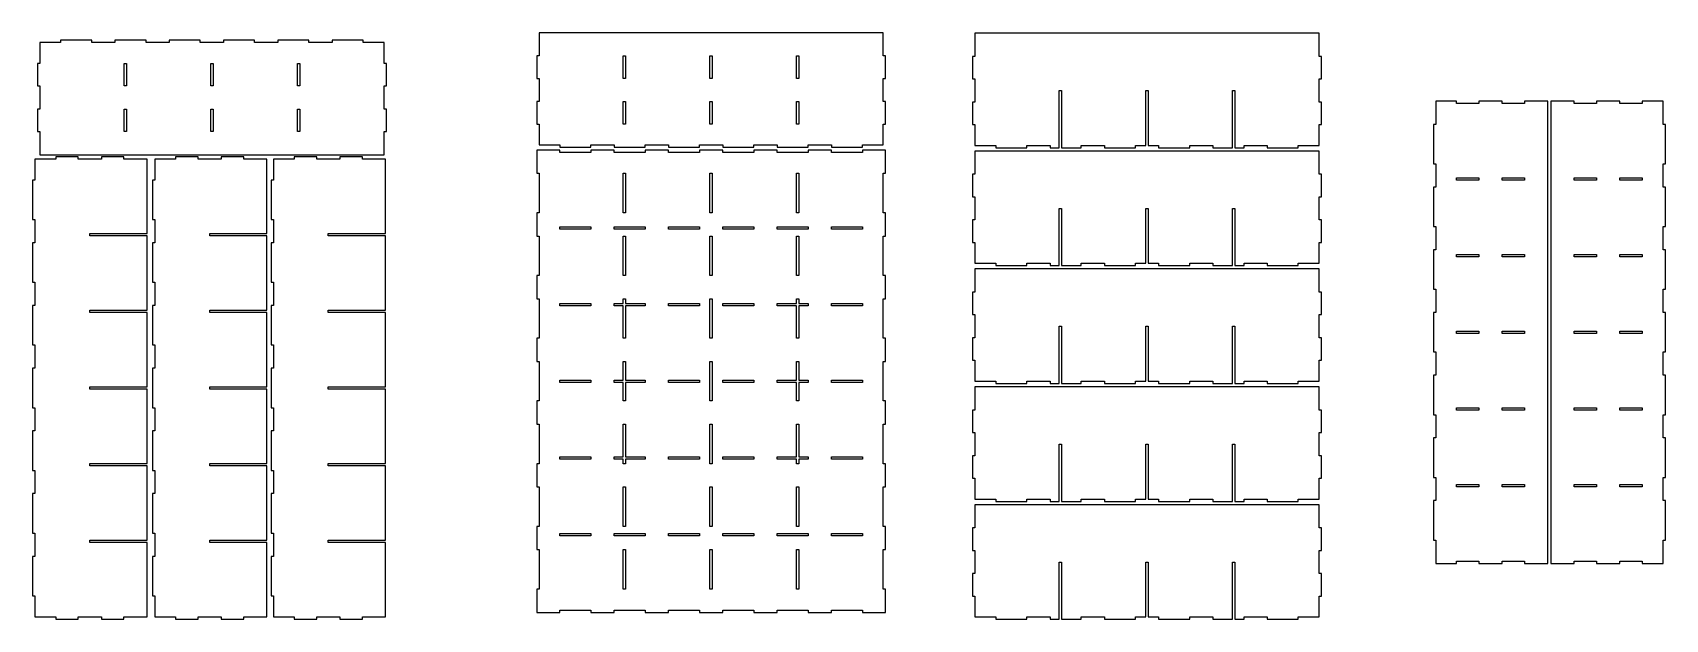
# Model space of a CAD drawing. Extents: x 50 to 2161, y 32 to 790.
import ezdxf

# ---------------------------------------------------------------- set-up
doc = ezdxf.new("R2010")
doc.units = 0
doc.layers.add('Ebene_1', color=7, linetype='CONTINUOUS')

msp = doc.modelspace()

# ---------------------------------------------------------------- linework, layer by layer
at = {"layer": 'Ebene_1', "color": 7}
for p, q in [((1149.588873, 790.342392), (704.533234, 790.342392)), ((704.533234, 790.342392), (704.533234, 760.338642)), ((1149.588873, 760.338642), (1149.588873, 790.342392)), ((1267.990719, 789.670224), (1267.990719, 759.666474)), ((1713.055163, 789.670224), (1267.990719, 789.670224)), ((1267.990719, 789.670224), (1267.990719, 789.670224)), ((1713.055163, 759.666474), (1713.055163, 789.670224)), ((86.15735, 777.689919), (59.17867, 777.689919)), ((59.17867, 777.689919), (59.17867, 750.711252)), ((86.15735, 780.706197), (86.15735, 777.689919)), ((126.338739, 780.706197), (86.15735, 780.706197)), ((86.15735, 780.706197), (86.15735, 780.706197)), ((126.338739, 777.689919), (126.338739, 780.706197)), ((156.342486, 777.689919), (126.338739, 777.689919)), ((196.523875, 780.706197), (156.342486, 780.706197)), ((156.342486, 780.706197), (156.342486, 777.689919)), ((196.523875, 777.689919), (196.523875, 780.706197)), ((226.518809, 777.689919), (196.523875, 777.689919)), ((266.709017, 780.706197), (226.518809, 780.706197)), ((226.518809, 780.706197), (226.518809, 777.689919)), ((266.709017, 777.689919), (266.709017, 780.706197)), ((296.703948, 777.689919), (266.709017, 777.689919)), ((336.885336, 780.706197), (296.703948, 780.706197)), ((296.703948, 780.706197), (296.703948, 777.689919)), ((336.885336, 777.689919), (336.885336, 780.706197)), ((366.889086, 777.689919), (336.885336, 777.689919)), ((407.070475, 780.706197), (366.889086, 780.706197)), ((366.889086, 780.706197), (366.889086, 777.689919)), ((407.070475, 777.689919), (407.070475, 780.706197)), ((437.074225, 777.689919), (407.070475, 777.689919)), ((477.255614, 780.706197), (437.074225, 780.706197)), ((437.074225, 780.706197), (437.074225, 777.689919)), ((477.255614, 777.689919), (477.255614, 780.706197)), ((504.234309, 777.689919), (477.255614, 777.689919)), ((504.234309, 750.711252), (504.234309, 777.689919)), ((704.533234, 760.338642), (701.508178, 760.338642)), ((701.508178, 760.338642), (701.508178, 731.340309)), ((813.532762, 731.340309), (813.532762, 760.338642)), ((813.532762, 760.338642), (816.549012, 760.338642)), ((816.549012, 760.338642), (816.549012, 731.340309)), ((925.557345, 731.340309), (925.557345, 760.338642)), ((925.557345, 760.338642), (928.573623, 760.338642)), ((928.573623, 760.338642), (928.573623, 731.340309)), ((1037.573123, 731.340309), (1037.573123, 760.338642)), ((1037.573123, 760.338642), (1040.589373, 760.338642)), ((1040.589373, 760.338642), (1040.589373, 731.340309)), ((1152.613956, 760.338642), (1149.588873, 760.338642)), ((1152.613956, 731.340309), (1152.613956, 760.338642)), ((59.17867, 750.711252), (56.1536, 750.711252)), ((56.1536, 750.711252), (56.1536, 721.704085)), ((168.178181, 750.711252), (171.194431, 750.711252)), ((168.178181, 721.712919), (168.178181, 750.711252)), ((168.178181, 750.711252), (168.178181, 750.711252)), ((171.194431, 750.711252), (171.194431, 721.712919)), ((280.193936, 750.711252), (283.210198, 750.711252)), ((280.193936, 721.712919), (280.193936, 750.711252)), ((280.193936, 750.711252), (280.193936, 750.711252)), ((283.210198, 750.711252), (283.210198, 721.712919)), ((392.218531, 750.711252), (395.234781, 750.711252)), ((392.218531, 721.712919), (392.218531, 750.711252)), ((392.218531, 750.711252), (392.218531, 750.711252)), ((395.234781, 750.711252), (395.234781, 721.712919)), ((507.259364, 750.711252), (504.234309, 750.711252)), ((507.259364, 721.704085), (507.259364, 750.711252)), ((1267.990719, 759.666474), (1264.974469, 759.666474)), ((1264.974469, 759.666474), (1264.974469, 730.66814)), ((1716.071413, 759.666474), (1713.055163, 759.666474)), ((1716.071413, 730.66814), (1716.071413, 759.666474)), ((56.1536, 721.704085), (59.17867, 721.704085)), ((59.17867, 721.704085), (59.17867, 691.709169)), ((171.194431, 721.712919), (168.178181, 721.712919)), ((283.210198, 721.712919), (280.193936, 721.712919)), ((395.234781, 721.712919), (392.218531, 721.712919)), ((504.234309, 691.709169), (504.234309, 721.704085)), ((504.234309, 721.704085), (507.259364, 721.704085)), ((701.508178, 731.340309), (704.533234, 731.340309)), ((704.533234, 731.340309), (704.533234, 701.345393)), ((816.549012, 731.340309), (813.532762, 731.340309)), ((816.549012, 731.340309), (816.549012, 731.340309)), ((928.573623, 731.340309), (925.557345, 731.340309)), ((928.573623, 731.340309), (928.573623, 731.340309)), ((1040.589373, 731.340309), (1037.573123, 731.340309)), ((1040.589373, 731.340309), (1040.589373, 731.340309)), ((1149.588873, 701.345393), (1149.588873, 731.340309)), ((1149.588873, 731.340309), (1152.613956, 731.340309)), ((1264.974469, 730.66814), (1267.990719, 730.66814)), ((1267.990719, 730.66814), (1267.990719, 700.673224)), ((1713.055163, 700.673224), (1713.055163, 730.66814)), ((1713.055163, 730.66814), (1716.071413, 730.66814)), ((704.533234, 701.345393), (701.508178, 701.345393)), ((701.508178, 701.345393), (701.508178, 672.338226)), ((813.532762, 672.338226), (813.532762, 701.336559)), ((813.532762, 701.336559), (816.549012, 701.336559)), ((816.549012, 701.336559), (816.549012, 672.338226)), ((925.557345, 672.338226), (925.557345, 701.336559)), ((925.557345, 701.336559), (928.573623, 701.336559)), ((928.573623, 701.336559), (928.573623, 672.338226)), ((1037.573123, 672.338226), (1037.573123, 701.336559)), ((1037.573123, 701.336559), (1040.589373, 701.336559)), ((1040.589373, 701.336559), (1040.589373, 672.338226)), ((1152.613956, 701.345393), (1149.588873, 701.345393)), ((1152.613956, 672.338226), (1152.613956, 701.345393)), ((1267.990719, 700.673224), (1264.974469, 700.673224)), ((1264.974469, 700.673224), (1264.974469, 671.674891)), ((1376.990247, 641.671112), (1376.990247, 715.675085)), ((1376.990247, 715.675085), (1380.015302, 715.675085)), ((1380.015302, 715.675085), (1380.015302, 641.671112)), ((1489.014802, 644.687391), (1489.014802, 715.675085)), ((1489.014802, 715.675085), (1492.03108, 715.675085)), ((1492.03108, 715.675085), (1492.03108, 644.687391)), ((1601.03058, 641.671112), (1601.03058, 715.675085)), ((1601.03058, 715.675085), (1604.055635, 715.675085)), ((1604.055635, 715.675085), (1604.055635, 641.671112)), ((1716.071413, 700.673224), (1713.055163, 700.673224)), ((1716.071413, 671.674891), (1716.071413, 700.673224)), ((1863.658283, 701.914917), (1863.658283, 671.911167)), ((1890.636949, 701.914917), (1863.658283, 701.914917)), ((1863.658283, 701.914917), (1863.658283, 701.914917)), ((1890.636949, 698.898667), (1890.636949, 701.914917)), ((1919.635282, 698.898667), (1890.636949, 698.898667)), ((1949.639061, 701.914917), (1919.635282, 701.914917)), ((1919.635282, 701.914917), (1919.635282, 698.898667)), ((1949.639061, 698.898667), (1949.639061, 701.914917)), ((1978.637394, 698.898667), (1949.639061, 698.898667)), ((2008.641116, 701.914917), (1978.637394, 701.914917)), ((1978.637394, 701.914917), (1978.637394, 698.898667)), ((2008.641116, 104.776809), (2008.641116, 701.914917)), ((2012.57058, 701.914917), (2012.57058, 104.776812)), ((2042.57433, 701.914917), (2012.57058, 701.914917)), ((2012.57058, 701.914917), (2012.57058, 701.914917)), ((2042.57433, 698.898667), (2042.57433, 701.914917)), ((2071.572664, 698.898667), (2042.57433, 698.898667)), ((2101.576414, 701.914917), (2071.572664, 701.914917)), ((2071.572664, 701.914917), (2071.572664, 698.898667)), ((2101.576414, 698.898667), (2101.576414, 701.914917)), ((2130.574747, 698.898667), (2101.576414, 698.898667)), ((2157.553442, 701.914917), (2130.574747, 701.914917)), ((2130.574747, 701.914917), (2130.574747, 698.898667)), ((2157.553442, 671.911167), (2157.553442, 701.914917)), ((59.17867, 691.709169), (56.1536, 691.709169)), ((56.1536, 691.709169), (56.1536, 662.710836)), ((168.178181, 691.709169), (171.194431, 691.709169)), ((168.178181, 662.710836), (168.178181, 691.709169)), ((168.178181, 691.709169), (168.178181, 691.709169)), ((171.194431, 691.709169), (171.194431, 662.710836)), ((280.193936, 691.709169), (283.210198, 691.709169)), ((280.193936, 662.710836), (280.193936, 691.709169)), ((280.193936, 691.709169), (280.193936, 691.709169)), ((283.210198, 691.709169), (283.210198, 662.710836)), ((392.218531, 691.709169), (395.234781, 691.709169)), ((392.218531, 662.710836), (392.218531, 691.709169)), ((392.218531, 691.709169), (392.218531, 691.709169)), ((395.234781, 691.709169), (395.234781, 662.710836)), ((507.259364, 691.709169), (504.234309, 691.709169)), ((507.259364, 662.710836), (507.259364, 691.709169)), ((56.1536, 662.710836), (59.17867, 662.710836)), ((59.17867, 662.710836), (59.17867, 632.707086)), ((171.194431, 662.710836), (168.178181, 662.710836)), ((283.210198, 662.710836), (280.193936, 662.710836)), ((395.234781, 662.710836), (392.218531, 662.710836)), ((504.234309, 632.707086), (504.234309, 662.710836)), ((504.234309, 662.710836), (507.259364, 662.710836)), ((701.508178, 672.338226), (704.533234, 672.338226)), ((704.533234, 672.338226), (704.533234, 645.359559)), ((816.549012, 672.338226), (813.532762, 672.338226)), ((816.549012, 672.338226), (816.549012, 672.338226)), ((928.573623, 672.338226), (925.557345, 672.338226)), ((928.573623, 672.338226), (928.573623, 672.338226)), ((1040.589373, 672.338226), (1037.573123, 672.338226)), ((1040.589373, 672.338226), (1040.589373, 672.338226)), ((1149.588873, 645.359559), (1149.588873, 672.338226)), ((1149.588873, 672.338226), (1152.613956, 672.338226)), ((1264.974469, 671.674891), (1267.990719, 671.674891)), ((1267.990719, 671.674891), (1267.990719, 644.687391)), ((1713.055163, 644.687391), (1713.055163, 671.674891)), ((1713.055163, 671.674891), (1716.071413, 671.674891)), ((1863.658283, 671.911167), (1860.642033, 671.911167)), ((1860.642033, 671.911167), (1860.642033, 620.890667)), ((2160.569692, 671.911167), (2157.553442, 671.911167)), ((2160.569692, 620.890667), (2160.569692, 671.911167)), ((701.508178, 638.644392), (701.508178, 608.640642)), ((731.511928, 638.644392), (701.508178, 638.644392)), ((701.508178, 638.644392), (701.508178, 638.644392)), ((704.533234, 645.359559), (731.511928, 645.359559)), ((731.511928, 645.359559), (731.511928, 642.343281)), ((731.511928, 642.343281), (771.693317, 642.343281)), ((731.511928, 635.628142), (731.511928, 638.644392)), ((771.702151, 635.628142), (731.511928, 635.628142)), ((771.693317, 642.343281), (771.693317, 645.359559)), ((771.693317, 645.359559), (801.697067, 645.359559)), ((801.697067, 638.644392), (771.702151, 638.644392)), ((771.702151, 638.644392), (771.702151, 635.628142)), ((801.697067, 645.359559), (801.697067, 642.343281)), ((801.697067, 642.343281), (841.878456, 642.343281)), ((801.697067, 635.628142), (801.697067, 638.644392)), ((841.878456, 635.628142), (801.697067, 635.628142)), ((841.878456, 642.343281), (841.878456, 645.359559)), ((841.878456, 645.359559), (871.882206, 645.359559)), ((871.882206, 638.644392), (841.878456, 638.644392)), ((841.878456, 638.644392), (841.878456, 635.628142)), ((871.882206, 645.359559), (871.882206, 642.343281)), ((871.882206, 642.343281), (912.063595, 642.343281)), ((871.882206, 635.628142), (871.882206, 638.644392)), ((912.063595, 635.628142), (871.882206, 635.628142)), ((912.063595, 642.343281), (912.063595, 645.359559)), ((912.063595, 645.359559), (942.05854, 645.359559)), ((942.067345, 638.644392), (912.063595, 638.644392)), ((912.063595, 638.644392), (912.063595, 635.628142)), ((942.05854, 645.359559), (942.05854, 642.343281)), ((942.05854, 642.343281), (982.248734, 642.343281)), ((942.067345, 635.628142), (942.067345, 638.644392)), ((982.248734, 635.628142), (942.067345, 635.628142)), ((982.248734, 642.343281), (982.248734, 645.359559)), ((982.248734, 645.359559), (1012.243679, 645.359559)), ((1012.243679, 638.644392), (982.248734, 638.644392)), ((982.248734, 638.644392), (982.248734, 635.628142)), ((1012.243679, 645.359559), (1012.243679, 642.343281)), ((1012.243679, 642.343281), (1052.425068, 642.343281)), ((1012.243679, 635.628142), (1012.243679, 638.644392)), ((1052.433901, 635.628142), (1012.243679, 635.628142)), ((1052.425068, 642.343281), (1052.425068, 645.359559)), ((1052.425068, 645.359559), (1082.428818, 645.359559)), ((1082.428818, 638.644392), (1052.433901, 638.644392)), ((1052.433901, 638.644392), (1052.433901, 635.628142)), ((1082.428818, 645.359559), (1082.428818, 642.343281)), ((1082.428818, 642.343281), (1122.610206, 642.343281)), ((1082.428818, 635.628142), (1082.428818, 638.644392)), ((1122.610206, 635.628142), (1082.428818, 635.628142)), ((1122.610206, 642.343281), (1122.610206, 645.359559)), ((1122.610206, 645.359559), (1149.588873, 645.359559)), ((1122.610206, 642.343281), (1122.610206, 642.343281)), ((1152.613956, 638.644392), (1122.610206, 638.644392)), ((1122.610206, 638.644392), (1122.610206, 635.628142)), ((1152.613956, 608.640642), (1152.613956, 638.644392)), ((1267.990719, 644.687391), (1294.978219, 644.687391)), ((1267.990719, 637.375239), (1267.990719, 607.371489)), ((1713.055163, 637.375239), (1267.990719, 637.375239)), ((1267.990719, 637.375239), (1267.990719, 637.375239)), ((1294.978219, 644.687391), (1294.978219, 641.671112)), ((1294.978219, 641.671112), (1335.159608, 641.671112)), ((1335.159608, 641.671112), (1335.159608, 644.687391)), ((1335.159608, 644.687391), (1365.154524, 644.687391)), ((1365.154524, 644.687391), (1365.154524, 641.671112)), ((1365.154524, 641.671112), (1376.990247, 641.671112)), ((1380.015302, 641.671112), (1405.335913, 641.671112)), ((1405.335913, 641.671112), (1405.335913, 644.687391)), ((1405.335913, 644.687391), (1435.339691, 644.687391)), ((1435.339691, 644.687391), (1435.339691, 641.671112)), ((1435.339691, 641.671112), (1475.52108, 641.671112)), ((1475.52108, 641.671112), (1475.52108, 644.687391)), ((1475.52108, 644.687391), (1489.014802, 644.687391)), ((1492.03108, 644.687391), (1505.524802, 644.687391)), ((1505.524802, 644.687391), (1505.524802, 641.671112)), ((1505.524802, 641.671112), (1545.706191, 641.671112)), ((1545.706191, 641.671112), (1545.706191, 644.687391)), ((1545.706191, 644.687391), (1575.709969, 644.687391)), ((1575.709969, 644.687391), (1575.709969, 641.671112)), ((1575.709969, 641.671112), (1601.03058, 641.671112)), ((1604.055635, 641.671112), (1615.891358, 641.671112)), ((1615.891358, 641.671112), (1615.891358, 644.687391)), ((1615.891358, 644.687391), (1645.886274, 644.687391)), ((1645.886274, 644.687391), (1645.886274, 641.671112)), ((1645.886274, 641.671112), (1686.067663, 641.671112)), ((1686.067663, 641.671112), (1686.067663, 644.687391)), ((1686.067663, 644.687391), (1713.055163, 644.687391)), ((1713.055163, 607.371489), (1713.055163, 637.375239)), ((79.957089, 626.914079), (52.969589, 626.914079)), ((52.969589, 626.914079), (52.969589, 599.926579)), ((59.17867, 632.707086), (504.234309, 632.707086)), ((79.957089, 629.930329), (79.957089, 626.914079)), ((108.955422, 629.930329), (79.957089, 629.930329)), ((79.957089, 629.930329), (79.957089, 629.930329)), ((108.955422, 626.914079), (108.955422, 629.930329)), ((138.950353, 626.914079), (108.955422, 626.914079)), ((167.948669, 629.930329), (138.950353, 629.930329)), ((138.950353, 629.930329), (138.950353, 626.914079)), ((167.948669, 626.914079), (167.948669, 629.930329)), ((197.952447, 626.914079), (167.948669, 626.914079)), ((197.952447, 530.914435), (197.952447, 626.914079)), ((234.784319, 626.914079), (207.796816, 626.914079)), ((207.796816, 626.914079), (207.796816, 599.926579)), ((234.784319, 629.930329), (234.784319, 626.914079)), ((263.782652, 629.930329), (234.784319, 629.930329)), ((234.784319, 629.930329), (234.784319, 629.930329)), ((263.782652, 626.914079), (263.782652, 629.930329)), ((293.777585, 626.914079), (263.782652, 626.914079)), ((322.77589, 629.930329), (293.777585, 629.930329)), ((293.777585, 629.930329), (293.777585, 626.914079)), ((322.77589, 626.914079), (322.77589, 629.930329)), ((352.779669, 626.914079), (322.77589, 626.914079)), ((352.779669, 530.914435), (352.779669, 626.914079)), ((388.164578, 626.914079), (361.177078, 626.914079)), ((361.177078, 626.914079), (361.177078, 599.926579)), ((388.164578, 629.930329), (388.164578, 626.914079)), ((417.162911, 629.930329), (388.164578, 629.930329)), ((388.164578, 629.930329), (388.164578, 629.930329)), ((417.162911, 626.914079), (417.162911, 629.930329)), ((447.157856, 626.914079), (417.162911, 626.914079)), ((476.156161, 629.930329), (447.157856, 629.930329)), ((447.157856, 629.930329), (447.157856, 626.914079)), ((476.156161, 626.914079), (476.156161, 629.930329)), ((506.159939, 626.914079), (476.156161, 626.914079)), ((506.159939, 530.914435), (506.159939, 626.914079)), ((1860.642033, 620.890667), (1863.658283, 620.890667)), ((1863.658283, 620.890667), (1863.658283, 590.895779)), ((2157.553442, 590.895779), (2157.553442, 620.890667)), ((2157.553442, 620.890667), (2160.569692, 620.890667)), ((52.969589, 599.926579), (49.953339, 599.926579)), ((49.953339, 599.926579), (49.953339, 548.914907)), ((207.796816, 599.926579), (204.780566, 599.926579)), ((204.780566, 599.926579), (204.780566, 548.914907)), ((361.177078, 599.926579), (358.160828, 599.926579)), ((358.160828, 599.926579), (358.160828, 548.914907)), ((701.508178, 608.640642), (704.533262, 608.640642)), ((704.533262, 608.640642), (704.533262, 557.62015)), ((813.523956, 608.640642), (816.549012, 608.640642)), ((813.523956, 557.62015), (813.523956, 608.640642)), ((813.523956, 608.640642), (813.523956, 608.640642)), ((816.549012, 608.640642), (816.549012, 557.62015)), ((925.54854, 608.640642), (928.573595, 608.640642)), ((925.54854, 557.62015), (925.54854, 608.640642)), ((925.54854, 608.640642), (925.54854, 608.640642)), ((928.573595, 608.640642), (928.573595, 557.62015)), ((1037.56429, 608.640642), (1040.589373, 608.640642)), ((1037.56429, 557.62015), (1037.56429, 608.640642)), ((1037.56429, 608.640642), (1037.56429, 608.640642)), ((1040.589373, 608.640642), (1040.589373, 557.62015)), ((1149.588901, 557.62015), (1149.588901, 608.640642)), ((1149.588901, 608.640642), (1152.613956, 608.640642)), ((1267.990719, 607.371489), (1264.974469, 607.371489)), ((1264.974469, 607.371489), (1264.974469, 578.373147)), ((1716.071413, 607.371489), (1713.055163, 607.371489)), ((1716.071413, 578.373147), (1716.071413, 607.371489)), ((1890.636949, 602.890195), (1919.635282, 602.890195)), ((1890.636949, 599.873917), (1890.636949, 602.890195)), ((1890.636949, 602.890195), (1890.636949, 602.890195)), ((1919.635282, 599.873917), (1890.636949, 599.873917)), ((1919.635282, 602.890195), (1919.635282, 599.873917)), ((1949.639061, 602.890195), (1978.637394, 602.890195)), ((1949.639061, 599.873917), (1949.639061, 602.890195)), ((1949.639061, 602.890195), (1949.639061, 602.890195)), ((1978.637394, 599.873917), (1949.639061, 599.873917)), ((1978.637394, 602.890195), (1978.637394, 599.873917)), ((2042.57433, 602.890195), (2071.572664, 602.890195)), ((2042.57433, 599.873917), (2042.57433, 602.890195)), ((2042.57433, 602.890195), (2042.57433, 602.890195)), ((2071.572664, 599.873917), (2042.57433, 599.873917)), ((2071.572664, 602.890195), (2071.572664, 599.873917)), ((2101.576414, 602.890195), (2130.574747, 602.890195)), ((2101.576414, 599.873917), (2101.576414, 602.890195)), ((2101.576414, 602.890195), (2101.576414, 602.890195)), ((2130.574747, 599.873917), (2101.576414, 599.873917)), ((2130.574747, 602.890195), (2130.574747, 599.873917)), ((1264.974469, 578.373147), (1267.990719, 578.373147)), ((1267.990719, 578.373147), (1267.990719, 548.37823)), ((1713.055163, 548.37823), (1713.055163, 578.373147)), ((1713.055163, 578.373147), (1716.071413, 578.373147)), ((1863.658283, 590.895779), (1860.642033, 590.895779)), ((1860.642033, 590.895779), (1860.642033, 539.875287)), ((2160.569692, 590.895779), (2157.553442, 590.895779)), ((2160.569692, 539.875287), (2160.569692, 590.895779)), ((49.953339, 548.914907), (52.969589, 548.914907)), ((52.969589, 548.914907), (52.969589, 518.911157)), ((204.780566, 548.914907), (207.796816, 548.914907)), ((207.796816, 548.914907), (207.796816, 518.911157)), ((358.160828, 548.914907), (361.177078, 548.914907)), ((361.177078, 548.914907), (361.177078, 518.911157)), ((704.533262, 557.62015), (701.508178, 557.62015)), ((701.508178, 557.62015), (701.508178, 527.6164)), ((816.549012, 557.62015), (813.523956, 557.62015)), ((928.573595, 557.62015), (925.54854, 557.62015)), ((1040.589373, 557.62015), (1037.56429, 557.62015)), ((1152.613956, 557.62015), (1149.588901, 557.62015)), ((1152.613956, 527.6164), (1152.613956, 557.62015)), ((1376.990247, 489.376119), (1376.990247, 563.380091)), ((1376.990247, 563.380091), (1380.015302, 563.380091)), ((1380.015302, 563.380091), (1380.015302, 489.376119)), ((1489.014802, 492.392397), (1489.014802, 563.380091)), ((1489.014802, 563.380091), (1492.03108, 563.380091)), ((1492.03108, 563.380091), (1492.03108, 492.392397)), ((1601.03058, 489.376119), (1601.03058, 563.380091)), ((1601.03058, 563.380091), (1604.055635, 563.380091)), ((1604.055635, 563.380091), (1604.055635, 489.376119)), ((123.957297, 527.889351), (123.957297, 530.914435)), ((123.957297, 530.914435), (197.952447, 530.914435)), ((197.952447, 527.889351), (123.957297, 527.889351)), ((197.952447, 431.889713), (197.952447, 527.889351)), ((278.784527, 527.889351), (278.784527, 530.914435)), ((278.784527, 530.914435), (352.779669, 530.914435)), ((352.779669, 527.889351), (278.784527, 527.889351)), ((352.779669, 431.889713), (352.779669, 527.889351)), ((432.1648, 527.889351), (432.1648, 530.914435)), ((432.1648, 530.914435), (506.159939, 530.914435)), ((506.159939, 527.889351), (432.1648, 527.889351)), ((506.159939, 431.889713), (506.159939, 527.889351)), ((731.511928, 539.619678), (771.702151, 539.619678)), ((731.511928, 536.6034), (731.511928, 539.619678)), ((731.511928, 539.619678), (731.511928, 539.619678)), ((771.702151, 536.6034), (731.511928, 536.6034)), ((771.702151, 539.619678), (771.702151, 536.6034)), ((801.697067, 539.619678), (841.878456, 539.619678)), ((801.697067, 536.6034), (801.697067, 539.619678)), ((801.697067, 539.619678), (801.697067, 539.619678)), ((841.878456, 536.6034), (801.697067, 536.6034)), ((841.878456, 539.619678), (841.878456, 536.6034)), ((871.882206, 539.619678), (912.063595, 539.619678)), ((871.882206, 536.6034), (871.882206, 539.619678)), ((871.882206, 539.619678), (871.882206, 539.619678)), ((912.063595, 536.6034), (871.882206, 536.6034)), ((912.063595, 539.619678), (912.063595, 536.6034)), ((942.067345, 539.619678), (982.248734, 539.619678)), ((942.067345, 536.6034), (942.067345, 539.619678)), ((942.067345, 539.619678), (942.067345, 539.619678)), ((982.248734, 536.6034), (942.067345, 536.6034)), ((982.248734, 539.619678), (982.248734, 536.6034)), ((1012.243679, 539.619678), (1052.433901, 539.619678)), ((1012.243679, 536.6034), (1012.243679, 539.619678)), ((1012.243679, 539.619678), (1012.243679, 539.619678)), ((1052.433901, 536.6034), (1012.243679, 536.6034)), ((1052.433901, 539.619678), (1052.433901, 536.6034)), ((1082.428818, 539.619678), (1122.610206, 539.619678)), ((1082.428818, 536.6034), (1082.428818, 539.619678)), ((1082.428818, 539.619678), (1082.428818, 539.619678)), ((1122.610206, 536.6034), (1082.428818, 536.6034)), ((1122.610206, 539.619678), (1122.610206, 536.6034)), ((1267.990719, 548.37823), (1264.974469, 548.37823)), ((1264.974469, 548.37823), (1264.974469, 519.379897)), ((1716.071413, 548.37823), (1713.055163, 548.37823)), ((1716.071413, 519.379897), (1716.071413, 548.37823)), ((1860.642033, 539.875287), (1863.658283, 539.875287)), ((1863.658283, 539.875287), (1863.658283, 509.871537)), ((2157.553442, 509.871537), (2157.553442, 539.875287)), ((2157.553442, 539.875287), (2160.569692, 539.875287)), ((52.969589, 518.911157), (49.953339, 518.911157)), ((49.953339, 518.911157), (49.953339, 467.890657)), ((207.796816, 518.911157), (204.780566, 518.911157)), ((204.780566, 518.911157), (204.780566, 467.890657)), ((361.177078, 518.911157), (358.160828, 518.911157)), ((358.160828, 518.911157), (358.160828, 467.890657)), ((701.508178, 527.6164), (704.533262, 527.6164)), ((704.533262, 527.6164), (704.533262, 476.604734)), ((813.523956, 527.6164), (816.549012, 527.6164)), ((813.523956, 476.604734), (813.523956, 527.6164)), ((813.523956, 527.6164), (813.523956, 527.6164)), ((816.549012, 527.6164), (816.549012, 476.604734)), ((925.54854, 527.6164), (928.573595, 527.6164)), ((925.54854, 476.604734), (925.54854, 527.6164)), ((925.54854, 527.6164), (925.54854, 527.6164)), ((928.573595, 527.6164), (928.573595, 476.604734)), ((1037.56429, 527.6164), (1040.589373, 527.6164)), ((1037.56429, 476.604734), (1037.56429, 527.6164)), ((1037.56429, 527.6164), (1037.56429, 527.6164)), ((1040.589373, 527.6164), (1040.589373, 476.604734)), ((1149.588901, 476.604734), (1149.588901, 527.6164)), ((1149.588901, 527.6164), (1152.613956, 527.6164)), ((1264.974469, 519.379897), (1267.990719, 519.379897)), ((1267.990719, 519.379897), (1267.990719, 492.392397)), ((1713.055163, 492.392397), (1713.055163, 519.379897)), ((1713.055163, 519.379897), (1716.071413, 519.379897)), ((1863.658283, 509.871537), (1860.642033, 509.871537)), ((1860.642033, 509.871537), (1860.642033, 458.851065)), ((2160.569692, 509.871537), (2157.553442, 509.871537)), ((2160.569692, 458.851065), (2160.569692, 509.871537)), ((1267.990719, 492.392397), (1294.978219, 492.392397)), ((1294.978219, 492.392397), (1294.978219, 489.376119)), ((1294.978219, 489.376119), (1335.159608, 489.376119)), ((1335.159608, 489.376119), (1335.159608, 492.392397)), ((1335.159608, 492.392397), (1365.154524, 492.392397)), ((1365.154524, 492.392397), (1365.154524, 489.376119)), ((1365.154524, 489.376119), (1376.990247, 489.376119)), ((1380.015302, 489.376119), (1405.335913, 489.376119)), ((1405.335913, 489.376119), (1405.335913, 492.392397)), ((1405.335913, 492.392397), (1435.339691, 492.392397)), ((1435.339691, 492.392397), (1435.339691, 489.376119)), ((1435.339691, 489.376119), (1475.52108, 489.376119)), ((1475.52108, 489.376119), (1475.52108, 492.392397)), ((1475.52108, 492.392397), (1489.014802, 492.392397)), ((1492.03108, 492.392397), (1505.524802, 492.392397)), ((1505.524802, 492.392397), (1505.524802, 489.376119)), ((1505.524802, 489.376119), (1545.706191, 489.376119)), ((1545.706191, 489.376119), (1545.706191, 492.392397)), ((1545.706191, 492.392397), (1575.709969, 492.392397)), ((1575.709969, 492.392397), (1575.709969, 489.376119)), ((1575.709969, 489.376119), (1601.03058, 489.376119)), ((1604.055635, 489.376119), (1615.891358, 489.376119)), ((1615.891358, 489.376119), (1615.891358, 492.392397)), ((1615.891358, 492.392397), (1645.886274, 492.392397)), ((1645.886274, 492.392397), (1645.886274, 489.376119)), ((1645.886274, 489.376119), (1686.067663, 489.376119)), ((1686.067663, 489.376119), (1686.067663, 492.392397)), ((1686.067663, 492.392397), (1713.055163, 492.392397)), ((1890.636949, 503.874315), (1919.635282, 503.874315)), ((1890.636949, 500.858065), (1890.636949, 503.874315)), ((1890.636949, 503.874315), (1890.636949, 503.874315)), ((1919.635282, 500.858065), (1890.636949, 500.858065)), ((1919.635282, 503.874315), (1919.635282, 500.858065)), ((1949.639061, 503.874315), (1978.637394, 503.874315)), ((1949.639061, 500.858065), (1949.639061, 503.874315)), ((1949.639061, 503.874315), (1949.639061, 503.874315)), ((1978.637394, 500.858065), (1949.639061, 500.858065)), ((1978.637394, 503.874315), (1978.637394, 500.858065)), ((2042.57433, 503.874315), (2071.572664, 503.874315)), ((2042.57433, 500.858065), (2042.57433, 503.874315)), ((2042.57433, 503.874315), (2042.57433, 503.874315)), ((2071.572664, 500.858065), (2042.57433, 500.858065)), ((2071.572664, 503.874315), (2071.572664, 500.858065)), ((2101.576414, 503.874315), (2130.574747, 503.874315)), ((2101.576414, 500.858065), (2101.576414, 503.874315)), ((2101.576414, 503.874315), (2101.576414, 503.874315)), ((2130.574747, 500.858065), (2101.576414, 500.858065)), ((2130.574747, 503.874315), (2130.574747, 500.858065)), ((49.953339, 467.890657), (52.969589, 467.890657)), ((52.969589, 467.890657), (52.969589, 437.886935)), ((204.780566, 467.890657), (207.796816, 467.890657)), ((207.796816, 467.890657), (207.796816, 437.886935)), ((358.160828, 467.890657), (361.177078, 467.890657)), ((361.177078, 467.890657), (361.177078, 437.886935)), ((704.533262, 476.604734), (701.508178, 476.604734)), ((701.508178, 476.604734), (701.508178, 446.600984)), ((816.549012, 476.604734), (813.523956, 476.604734)), ((928.573595, 476.604734), (925.54854, 476.604734)), ((1040.589373, 476.604734), (1037.56429, 476.604734)), ((1152.613956, 476.604734), (1149.588901, 476.604734)), ((1152.613956, 446.600984), (1152.613956, 476.604734)), ((1267.990719, 485.080245), (1267.990719, 455.076495)), ((1713.055163, 485.080245), (1267.990719, 485.080245)), ((1267.990719, 485.080245), (1267.990719, 485.080245)), ((1713.055163, 455.076495), (1713.055163, 485.080245)), ((701.508178, 446.600984), (704.533262, 446.600984)), ((704.533262, 446.600984), (704.533262, 395.580512)), ((813.523956, 446.600984), (816.549012, 446.600984)), ((813.523956, 440.603761), (813.523956, 446.600984)), ((813.523956, 446.600984), (813.523956, 446.600984)), ((816.549012, 446.600984), (816.549012, 440.603761)), ((925.54854, 446.600984), (928.573595, 446.600984)), ((925.54854, 395.580512), (925.54854, 446.600984)), ((925.54854, 446.600984), (925.54854, 446.600984)), ((928.573595, 446.600984), (928.573595, 395.580512)), ((1037.56429, 446.600984), (1040.589373, 446.600984)), ((1037.56429, 440.603761), (1037.56429, 446.600984)), ((1037.56429, 446.600984), (1037.56429, 446.600984)), ((1040.589373, 446.600984), (1040.589373, 440.603761)), ((1149.588901, 395.580512), (1149.588901, 446.600984)), ((1149.588901, 446.600984), (1152.613956, 446.600984)), ((1267.990719, 455.076495), (1264.974469, 455.076495)), ((1264.974469, 455.076495), (1264.974469, 426.078162)), ((1716.071413, 455.076495), (1713.055163, 455.076495)), ((1716.071413, 426.078162), (1716.071413, 455.076495)), ((1860.642033, 458.851065), (1863.658283, 458.851065)), ((1863.658283, 458.851065), (1863.658283, 428.85612)), ((2157.553442, 428.85612), (2157.553442, 458.851065)), ((2157.553442, 458.851065), (2160.569692, 458.851065)), ((52.969589, 437.886935), (49.953339, 437.886935)), ((49.953339, 437.886935), (49.953339, 386.875268)), ((123.957297, 428.873435), (123.957297, 431.889713)), ((123.957297, 431.889713), (197.952447, 431.889713)), ((197.952447, 428.873435), (123.957297, 428.873435)), ((197.952447, 332.873796), (197.952447, 428.873435)), ((207.796816, 437.886935), (204.780566, 437.886935)), ((204.780566, 437.886935), (204.780566, 386.875268)), ((278.784527, 428.873435), (278.784527, 431.889713)), ((278.784527, 431.889713), (352.779669, 431.889713)), ((352.779669, 428.873435), (278.784527, 428.873435)), ((352.779669, 332.873796), (352.779669, 428.873435)), ((361.177078, 437.886935), (358.160828, 437.886935)), ((358.160828, 437.886935), (358.160828, 386.875268)), ((432.1648, 428.873435), (432.1648, 431.889713)), ((432.1648, 431.889713), (506.159939, 431.889713)), ((506.159939, 428.873435), (432.1648, 428.873435)), ((506.159939, 332.873796), (506.159939, 428.873435)), ((731.511928, 440.603761), (771.702151, 440.603761)), ((731.511928, 437.587511), (731.511928, 440.603761)), ((731.511928, 440.603761), (731.511928, 440.603761)), ((771.702151, 437.587511), (731.511928, 437.587511)), ((771.702151, 440.603761), (771.702151, 437.587511)), ((801.697067, 437.587511), (801.697067, 440.603761)), ((801.697067, 440.603761), (813.523956, 440.603761)), ((813.523956, 437.587511), (801.697067, 437.587511)), ((813.523956, 395.580512), (813.523956, 437.587511)), ((816.549012, 440.603761), (841.878456, 440.603761)), ((841.878456, 437.587511), (816.549012, 437.587511)), ((816.549012, 437.587511), (816.549012, 395.580512)), ((841.878456, 440.603761), (841.878456, 437.587511)), ((871.882206, 440.603761), (912.063595, 440.603761)), ((871.882206, 437.587511), (871.882206, 440.603761)), ((871.882206, 440.603761), (871.882206, 440.603761)), ((912.063595, 437.587511), (871.882206, 437.587511)), ((912.063595, 440.603761), (912.063595, 437.587511)), ((942.067345, 440.603761), (982.248734, 440.603761)), ((942.067345, 437.587511), (942.067345, 440.603761)), ((942.067345, 440.603761), (942.067345, 440.603761)), ((982.248734, 437.587511), (942.067345, 437.587511)), ((982.248734, 440.603761), (982.248734, 437.587511)), ((1012.243679, 437.587511), (1012.243679, 440.603761)), ((1012.243679, 440.603761), (1037.56429, 440.603761)), ((1037.56429, 437.587511), (1012.243679, 437.587511)), ((1037.56429, 395.580512), (1037.56429, 437.587511)), ((1040.589373, 440.603761), (1052.433901, 440.603761)), ((1052.433901, 437.587511), (1040.589373, 437.587511)), ((1040.589373, 437.587511), (1040.589373, 395.580512)), ((1052.433901, 440.603761), (1052.433901, 437.587511)), ((1082.428818, 440.603761), (1122.610206, 440.603761)), ((1082.428818, 437.587511), (1082.428818, 440.603761)), ((1082.428818, 440.603761), (1082.428818, 440.603761)), ((1122.610206, 437.587511), (1082.428818, 437.587511)), ((1122.610206, 440.603761), (1122.610206, 437.587511)), ((1264.974469, 426.078162), (1267.990719, 426.078162)), ((1267.990719, 426.078162), (1267.990719, 396.083245)), ((1713.055163, 396.083245), (1713.055163, 426.078162)), ((1713.055163, 426.078162), (1716.071413, 426.078162)), ((1863.658283, 428.85612), (1860.642033, 428.85612)), ((1860.642033, 428.85612), (1860.642033, 377.83562)), ((2160.569692, 428.85612), (2157.553442, 428.85612)), ((2160.569692, 377.83562), (2160.569692, 428.85612)), ((1376.990247, 337.081134), (1376.990247, 411.085106)), ((1376.990247, 411.085106), (1380.015302, 411.085106)), ((1380.015302, 411.085106), (1380.015302, 337.081134)), ((1489.014802, 340.097412), (1489.014802, 411.085106)), ((1489.014802, 411.085106), (1492.03108, 411.085106)), ((1492.03108, 411.085106), (1492.03108, 340.097412)), ((1601.03058, 337.081134), (1601.03058, 411.085106)), ((1601.03058, 411.085106), (1604.055635, 411.085106)), ((1604.055635, 411.085106), (1604.055635, 337.081134)), ((1890.636949, 404.849592), (1919.635282, 404.849592)), ((1890.636949, 401.833342), (1890.636949, 404.849592)), ((1890.636949, 404.849592), (1890.636949, 404.849592)), ((1919.635282, 401.833342), (1890.636949, 401.833342)), ((1919.635282, 404.849592), (1919.635282, 401.833342)), ((1949.639061, 404.849592), (1978.637394, 404.849592)), ((1949.639061, 401.833342), (1949.639061, 404.849592)), ((1949.639061, 404.849592), (1949.639061, 404.849592)), ((1978.637394, 401.833342), (1949.639061, 401.833342)), ((1978.637394, 404.849592), (1978.637394, 401.833342)), ((2042.57433, 404.849592), (2071.572664, 404.849592)), ((2042.57433, 401.833342), (2042.57433, 404.849592)), ((2042.57433, 404.849592), (2042.57433, 404.849592)), ((2071.572664, 401.833342), (2042.57433, 401.833342)), ((2071.572664, 404.849592), (2071.572664, 401.833342)), ((2101.576414, 404.849592), (2130.574747, 404.849592)), ((2101.576414, 401.833342), (2101.576414, 404.849592)), ((2101.576414, 404.849592), (2101.576414, 404.849592)), ((2130.574747, 401.833342), (2101.576414, 401.833342)), ((2130.574747, 404.849592), (2130.574747, 401.833342)), ((49.953339, 386.875268), (52.969589, 386.875268)), ((52.969589, 386.875268), (52.969589, 356.87149)), ((204.780566, 386.875268), (207.796816, 386.875268)), ((207.796816, 386.875268), (207.796816, 356.87149)), ((358.160828, 386.875268), (361.177078, 386.875268)), ((361.177078, 386.875268), (361.177078, 356.87149)), ((704.533262, 395.580512), (701.508178, 395.580512)), ((701.508178, 395.580512), (701.508178, 365.576733)), ((816.549012, 395.580512), (813.523956, 395.580512)), ((928.573595, 395.580512), (925.54854, 395.580512)), ((1040.589373, 395.580512), (1037.56429, 395.580512)), ((1152.613956, 395.580512), (1149.588901, 395.580512)), ((1152.613956, 365.576733), (1152.613956, 395.580512)), ((1267.990719, 396.083245), (1264.974469, 396.083245)), ((1264.974469, 396.083245), (1264.974469, 367.084912)), ((1716.071413, 396.083245), (1713.055163, 396.083245)), ((1716.071413, 367.084912), (1716.071413, 396.083245)), ((701.508178, 365.576733), (704.533262, 365.576733)), ((704.533262, 365.576733), (704.533262, 314.565066)), ((813.523956, 365.576733), (816.549012, 365.576733)), ((813.523956, 341.579039), (813.523956, 365.576733)), ((813.523956, 365.576733), (813.523956, 365.576733)), ((816.549012, 365.576733), (816.549012, 341.579039)), ((925.54854, 365.576733), (928.573595, 365.576733)), ((925.54854, 314.565066), (925.54854, 365.576733)), ((925.54854, 365.576733), (925.54854, 365.576733)), ((928.573595, 365.576733), (928.573595, 314.565066)), ((1037.56429, 365.576733), (1040.589373, 365.576733)), ((1037.56429, 341.579039), (1037.56429, 365.576733)), ((1037.56429, 365.576733), (1037.56429, 365.576733)), ((1040.589373, 365.576733), (1040.589373, 341.579039)), ((1149.588901, 314.565066), (1149.588901, 365.576733)), ((1149.588901, 365.576733), (1152.613956, 365.576733)), ((1264.974469, 367.084912), (1267.990719, 367.084912)), ((1267.990719, 367.084912), (1267.990719, 340.097412)), ((1713.055163, 340.097412), (1713.055163, 367.084912)), ((1713.055163, 367.084912), (1716.071413, 367.084912)), ((1860.642033, 377.83562), (1863.658283, 377.83562)), ((1863.658283, 377.83562), (1863.658283, 347.831898)), ((2157.553442, 347.831898), (2157.553442, 377.83562)), ((2157.553442, 377.83562), (2160.569692, 377.83562)), ((52.969589, 356.87149), (49.953339, 356.87149)), ((49.953339, 356.87149), (49.953339, 305.851019)), ((207.796816, 356.87149), (204.780566, 356.87149)), ((204.780566, 356.87149), (204.780566, 305.851019)), ((361.177078, 356.87149), (358.160828, 356.87149)), ((358.160828, 356.87149), (358.160828, 305.851019)), ((731.511928, 341.579039), (771.702151, 341.579039)), ((731.511928, 338.562789), (731.511928, 341.579039)), ((731.511928, 341.579039), (731.511928, 341.579039)), ((771.702151, 338.562789), (731.511928, 338.562789)), ((771.702151, 341.579039), (771.702151, 338.562789)), ((801.697067, 338.562789), (801.697067, 341.579039)), ((801.697067, 341.579039), (813.523956, 341.579039)), ((813.523956, 338.562789), (801.697067, 338.562789)), ((813.523956, 314.565066), (813.523956, 338.562789)), ((816.549012, 341.579039), (841.878456, 341.579039)), ((841.878456, 338.562789), (816.549012, 338.562789)), ((816.549012, 338.562789), (816.549012, 314.565066)), ((841.878456, 341.579039), (841.878456, 338.562789)), ((871.882206, 341.579039), (912.063595, 341.579039)), ((871.882206, 338.562789), (871.882206, 341.579039)), ((871.882206, 341.579039), (871.882206, 341.579039)), ((912.063595, 338.562789), (871.882206, 338.562789)), ((912.063595, 341.579039), (912.063595, 338.562789)), ((942.067345, 341.579039), (982.248734, 341.579039)), ((942.067345, 338.562789), (942.067345, 341.579039)), ((942.067345, 341.579039), (942.067345, 341.579039)), ((982.248734, 338.562789), (942.067345, 338.562789)), ((982.248734, 341.579039), (982.248734, 338.562789)), ((1012.243679, 338.562789), (1012.243679, 341.579039)), ((1012.243679, 341.579039), (1037.56429, 341.579039)), ((1037.56429, 338.562789), (1012.243679, 338.562789)), ((1037.56429, 314.565066), (1037.56429, 338.562789)), ((1040.589373, 341.579039), (1052.433901, 341.579039)), ((1052.433901, 338.562789), (1040.589373, 338.562789)), ((1040.589373, 338.562789), (1040.589373, 314.565066)), ((1052.433901, 341.579039), (1052.433901, 338.562789)), ((1082.428818, 341.579039), (1122.610206, 341.579039)), ((1082.428818, 338.562789), (1082.428818, 341.579039)), ((1082.428818, 341.579039), (1082.428818, 341.579039)), ((1122.610206, 338.562789), (1082.428818, 338.562789)), ((1122.610206, 341.579039), (1122.610206, 338.562789)), ((1267.990719, 340.097412), (1294.978219, 340.097412)), ((1294.978219, 340.097412), (1294.978219, 337.081134)), ((1335.159608, 337.081134), (1335.159608, 340.097412)), ((1335.159608, 340.097412), (1365.154524, 340.097412)), ((1365.154524, 340.097412), (1365.154524, 337.081134)), ((1405.335913, 337.081134), (1405.335913, 340.097412)), ((1405.335913, 340.097412), (1435.339691, 340.097412)), ((1435.339691, 340.097412), (1435.339691, 337.081134)), ((1475.52108, 337.081134), (1475.52108, 340.097412)), ((1475.52108, 340.097412), (1489.014802, 340.097412)), ((1492.03108, 340.097412), (1505.524802, 340.097412)), ((1505.524802, 340.097412), (1505.524802, 337.081134)), ((1545.706191, 337.081134), (1545.706191, 340.097412)), ((1545.706191, 340.097412), (1575.709969, 340.097412)), ((1575.709969, 340.097412), (1575.709969, 337.081134)), ((1615.891358, 337.081134), (1615.891358, 340.097412)), ((1615.891358, 340.097412), (1645.886274, 340.097412)), ((1645.886274, 340.097412), (1645.886274, 337.081134)), ((1686.067663, 337.081134), (1686.067663, 340.097412)), ((1686.067663, 340.097412), (1713.055163, 340.097412)), ((1863.658283, 347.831898), (1860.642033, 347.831898)), ((1860.642033, 347.831898), (1860.642033, 296.811398)), ((2160.569692, 347.831898), (2157.553442, 347.831898)), ((2160.569692, 296.811398), (2160.569692, 347.831898)), ((123.957297, 329.848712), (123.957297, 332.873796)), ((123.957297, 332.873796), (197.952447, 332.873796)), ((197.952447, 329.848712), (123.957297, 329.848712)), ((197.952447, 233.849074), (197.952447, 329.848712)), ((278.784527, 329.848712), (278.784527, 332.873796)), ((278.784527, 332.873796), (352.779669, 332.873796)), ((352.779669, 329.848712), (278.784527, 329.848712)), ((352.779669, 233.849074), (352.779669, 329.848712)), ((432.1648, 329.848712), (432.1648, 332.873796)), ((432.1648, 332.873796), (506.159939, 332.873796)), ((506.159939, 329.848712), (432.1648, 329.848712)), ((506.159939, 233.849074), (506.159939, 329.848712)), ((1267.990719, 332.785232), (1267.990719, 302.78148)), ((1713.055163, 332.785232), (1267.990719, 332.785232)), ((1267.990719, 332.785232), (1267.990719, 332.785232)), ((1294.978219, 337.081134), (1335.159608, 337.081134)), ((1365.154524, 337.081134), (1376.990247, 337.081134)), ((1380.015302, 337.081134), (1405.335913, 337.081134)), ((1435.339691, 337.081134), (1475.52108, 337.081134)), ((1505.524802, 337.081134), (1545.706191, 337.081134)), ((1575.709969, 337.081134), (1601.03058, 337.081134)), ((1604.055635, 337.081134), (1615.891358, 337.081134)), ((1645.886274, 337.081134), (1686.067663, 337.081134)), ((1713.055163, 302.78148), (1713.055163, 332.785232)), ((49.953339, 305.851019), (52.969589, 305.851019)), ((52.969589, 305.851019), (52.969589, 275.847269)), ((204.780566, 305.851019), (207.796816, 305.851019)), ((207.796816, 305.851019), (207.796816, 275.847269)), ((358.160828, 305.851019), (361.177078, 305.851019)), ((361.177078, 305.851019), (361.177078, 275.847269)), ((704.533262, 314.565066), (701.508178, 314.565066)), ((701.508178, 314.565066), (701.508178, 284.561344)), ((816.549012, 314.565066), (813.523956, 314.565066)), ((928.573595, 314.565066), (925.54854, 314.565066)), ((1040.589373, 314.565066), (1037.56429, 314.565066)), ((1152.613956, 314.565066), (1149.588901, 314.565066)), ((1152.613956, 284.561344), (1152.613956, 314.565066)), ((1267.990719, 302.78148), (1264.974469, 302.78148)), ((1264.974469, 302.78148), (1264.974469, 273.783147)), ((1716.071413, 302.78148), (1713.055163, 302.78148)), ((1716.071413, 273.783147), (1716.071413, 302.78148)), ((1860.642033, 296.811398), (1863.658283, 296.811398)), ((1863.658283, 296.811398), (1863.658283, 266.816453)), ((1890.636949, 305.833676), (1919.635282, 305.833676)), ((1890.636949, 302.817454), (1890.636949, 305.833676)), ((1890.636949, 305.833676), (1890.636949, 305.833676)), ((1919.635282, 302.817454), (1890.636949, 302.817454)), ((1919.635282, 305.833676), (1919.635282, 302.817454)), ((1949.639061, 305.833676), (1978.637394, 305.833676)), ((1949.639061, 302.817454), (1949.639061, 305.833676)), ((1949.639061, 305.833676), (1949.639061, 305.833676)), ((1978.637394, 302.817454), (1949.639061, 302.817454)), ((1978.637394, 305.833676), (1978.637394, 302.817454)), ((2042.57433, 305.833676), (2071.572664, 305.833676)), ((2042.57433, 302.817454), (2042.57433, 305.833676)), ((2042.57433, 305.833676), (2042.57433, 305.833676)), ((2071.572664, 302.817454), (2042.57433, 302.817454)), ((2071.572664, 305.833676), (2071.572664, 302.817454)), ((2101.576414, 305.833676), (2130.574747, 305.833676)), ((2101.576414, 302.817454), (2101.576414, 305.833676)), ((2101.576414, 305.833676), (2101.576414, 305.833676)), ((2130.574747, 302.817454), (2101.576414, 302.817454)), ((2130.574747, 305.833676), (2130.574747, 302.817454)), ((2157.553442, 266.816453), (2157.553442, 296.811398)), ((2157.553442, 296.811398), (2160.569692, 296.811398)), ((52.969589, 275.847269), (49.953339, 275.847269)), ((49.953339, 275.847269), (49.953339, 224.835601)), ((207.796816, 275.847269), (204.780566, 275.847269)), ((204.780566, 275.847269), (204.780566, 224.835601)), ((361.177078, 275.847269), (358.160828, 275.847269)), ((358.160828, 275.847269), (358.160828, 224.835601)), ((701.508178, 284.561344), (704.533262, 284.561344)), ((704.533262, 284.561344), (704.533262, 233.540845)), ((813.523956, 284.561344), (816.549012, 284.561344)), ((813.523956, 242.563122), (813.523956, 284.561344)), ((813.523956, 284.561344), (813.523956, 284.561344)), ((816.549012, 284.561344), (816.549012, 242.563122)), ((925.54854, 284.561344), (928.573595, 284.561344)), ((925.54854, 233.540845), (925.54854, 284.561344)), ((925.54854, 284.561344), (925.54854, 284.561344)), ((928.573595, 284.561344), (928.573595, 233.540845)), ((1037.56429, 284.561344), (1040.589373, 284.561344)), ((1037.56429, 242.563122), (1037.56429, 284.561344)), ((1037.56429, 284.561344), (1037.56429, 284.561344)), ((1040.589373, 284.561344), (1040.589373, 242.563122)), ((1149.588901, 233.540845), (1149.588901, 284.561344)), ((1149.588901, 284.561344), (1152.613956, 284.561344)), ((1264.974469, 273.783147), (1267.990719, 273.783147)), ((1267.990719, 273.783147), (1267.990719, 243.788232)), ((1376.990247, 184.78612), (1376.990247, 258.790093)), ((1376.990247, 258.790093), (1380.015302, 258.790093)), ((1380.015302, 258.790093), (1380.015302, 184.78612)), ((1489.014802, 187.802399), (1489.014802, 258.790093)), ((1489.014802, 258.790093), (1492.03108, 258.790093)), ((1492.03108, 258.790093), (1492.03108, 187.802399)), ((1601.03058, 184.78612), (1601.03058, 258.790093)), ((1601.03058, 258.790093), (1604.055635, 258.790093)), ((1604.055635, 258.790093), (1604.055635, 184.78612)), ((1713.055163, 243.788232), (1713.055163, 273.783147)), ((1713.055163, 273.783147), (1716.071413, 273.783147)), ((1863.658283, 266.816453), (1860.642033, 266.816453)), ((1860.642033, 266.816453), (1860.642033, 215.795976)), ((2160.569692, 266.816453), (2157.553442, 266.816453)), ((2160.569692, 215.795979), (2160.569692, 266.816453)), ((123.957297, 230.832824), (123.957297, 233.849074)), ((123.957297, 233.849074), (197.952447, 233.849074)), ((278.784527, 230.832824), (278.784527, 233.849074)), ((278.784527, 233.849074), (352.779669, 233.849074)), ((432.1648, 230.832824), (432.1648, 233.849074)), ((432.1648, 233.849074), (506.159939, 233.849074)), ((704.533262, 233.540845), (701.508178, 233.540845)), ((701.508178, 233.540845), (701.508178, 203.537095)), ((731.511928, 242.563122), (771.702151, 242.563122)), ((731.511928, 239.5469), (731.511928, 242.563122)), ((731.511928, 242.563122), (731.511928, 242.563122)), ((771.702151, 239.5469), (731.511928, 239.5469)), ((771.702151, 242.563122), (771.702151, 239.5469)), ((801.697067, 239.5469), (801.697067, 242.563122)), ((801.697067, 242.563122), (813.523956, 242.563122)), ((813.523956, 239.5469), (801.697067, 239.5469)), ((813.523956, 233.540845), (813.523956, 239.5469)), ((816.549012, 233.540845), (813.523956, 233.540845)), ((816.549012, 242.563122), (841.878456, 242.563122)), ((841.878456, 239.5469), (816.549012, 239.5469)), ((816.549012, 239.5469), (816.549012, 233.540845)), ((841.878456, 242.563122), (841.878456, 239.5469)), ((871.882206, 242.563122), (912.063595, 242.563122)), ((871.882206, 239.5469), (871.882206, 242.563122)), ((871.882206, 242.563122), (871.882206, 242.563122)), ((912.063595, 239.5469), (871.882206, 239.5469)), ((912.063595, 242.563122), (912.063595, 239.5469)), ((928.573595, 233.540845), (925.54854, 233.540845)), ((942.067345, 242.563122), (982.248734, 242.563122)), ((942.067345, 239.5469), (942.067345, 242.563122)), ((942.067345, 242.563122), (942.067345, 242.563122)), ((982.248734, 239.5469), (942.067345, 239.5469)), ((982.248734, 242.563122), (982.248734, 239.5469)), ((1012.243679, 239.5469), (1012.243679, 242.563122)), ((1012.243679, 242.563122), (1037.56429, 242.563122)), ((1037.56429, 239.5469), (1012.243679, 239.5469)), ((1037.56429, 233.540845), (1037.56429, 239.5469)), ((1040.589373, 233.540845), (1037.56429, 233.540845)), ((1040.589373, 242.563122), (1052.433901, 242.563122)), ((1052.433901, 239.5469), (1040.589373, 239.5469)), ((1040.589373, 239.5469), (1040.589373, 233.540845)), ((1052.433901, 242.563122), (1052.433901, 239.5469)), ((1082.428818, 242.563122), (1122.610206, 242.563122)), ((1082.428818, 239.5469), (1082.428818, 242.563122)), ((1082.428818, 242.563122), (1082.428818, 242.563122)), ((1122.610206, 239.5469), (1082.428818, 239.5469)), ((1122.610206, 242.563122), (1122.610206, 239.5469)), ((1152.613956, 233.540845), (1149.588901, 233.540845)), ((1152.613956, 203.537095), (1152.613956, 233.540845)), ((1267.990719, 243.788232), (1264.974469, 243.788232)), ((1264.974469, 243.788232), (1264.974469, 214.789899)), ((1716.071413, 243.788232), (1713.055163, 243.788232)), ((1716.071413, 214.789899), (1716.071413, 243.788232)), ((49.953339, 224.835601), (52.969589, 224.835601)), ((52.969589, 224.835601), (52.969589, 194.831851)), ((197.952447, 230.832824), (123.957297, 230.832824)), ((197.952447, 134.833157), (197.952447, 230.832824)), ((204.780566, 224.835601), (207.796816, 224.835601)), ((207.796816, 224.835601), (207.796816, 194.831851)), ((352.779669, 230.832824), (278.784527, 230.832824)), ((352.779669, 134.833157), (352.779669, 230.832824)), ((358.160828, 224.835601), (361.177078, 224.835601)), ((361.177078, 224.835601), (361.177078, 194.831851)), ((506.159939, 230.832824), (432.1648, 230.832824)), ((506.159939, 134.833157), (506.159939, 230.832824)), ((1264.974469, 214.789899), (1267.990719, 214.789899)), ((1267.990719, 214.789899), (1267.990719, 187.802399)), ((1713.055163, 187.802399), (1713.055163, 214.789899)), ((1713.055163, 214.789899), (1716.071413, 214.789899)), ((1860.642033, 215.795976), (1863.658283, 215.795976)), ((1863.658283, 215.795976), (1863.658283, 185.792226)), ((2157.553442, 185.792229), (2157.553442, 215.795979)), ((2157.553442, 215.795979), (2160.569692, 215.795979)), ((52.969589, 194.831851), (49.953339, 194.831851)), ((49.953339, 194.831851), (49.953339, 143.811379)), ((207.796816, 194.831851), (204.780566, 194.831851)), ((204.780566, 194.831851), (204.780566, 143.811379)), ((361.177078, 194.831851), (358.160828, 194.831851)), ((358.160828, 194.831851), (358.160828, 143.811379)), ((701.508178, 203.537095), (704.533262, 203.537095)), ((704.533262, 203.537095), (704.533262, 152.525428)), ((813.523956, 203.537095), (816.549012, 203.537095)), ((813.523956, 152.525428), (813.523956, 203.537095)), ((813.523956, 203.537095), (813.523956, 203.537095)), ((816.549012, 203.537095), (816.549012, 152.525428)), ((925.54854, 203.537095), (928.573595, 203.537095)), ((925.54854, 152.525428), (925.54854, 203.537095)), ((925.54854, 203.537095), (925.54854, 203.537095)), ((928.573595, 203.537095), (928.573595, 152.525428)), ((1037.56429, 203.537095), (1040.589373, 203.537095)), ((1037.56429, 152.525428), (1037.56429, 203.537095)), ((1037.56429, 203.537095), (1037.56429, 203.537095)), ((1040.589373, 203.537095), (1040.589373, 152.525428)), ((1149.588901, 152.525428), (1149.588901, 203.537095)), ((1149.588901, 203.537095), (1152.613956, 203.537095)), ((1890.636949, 206.808948), (1919.635282, 206.808948)), ((1890.636949, 203.792726), (1890.636949, 206.808948)), ((1890.636949, 206.808948), (1890.636949, 206.808948)), ((1919.635282, 203.792726), (1890.636949, 203.792726)), ((1919.635282, 206.808948), (1919.635282, 203.792726)), ((1949.639061, 206.808948), (1978.637394, 206.808948)), ((1949.639061, 203.792726), (1949.639061, 206.808948)), ((1949.639061, 206.808948), (1949.639061, 206.808948)), ((1978.637394, 203.792726), (1949.639061, 203.792726)), ((1978.637394, 206.808948), (1978.637394, 203.792726)), ((2042.57433, 206.808951), (2071.572664, 206.808951)), ((2042.57433, 203.792729), (2042.57433, 206.808951)), ((2042.57433, 206.808951), (2042.57433, 206.808951)), ((2071.572664, 203.792729), (2042.57433, 203.792729)), ((2071.572664, 206.808951), (2071.572664, 203.792729)), ((2101.576414, 206.808951), (2130.574747, 206.808951)), ((2101.576414, 203.792729), (2101.576414, 206.808951)), ((2101.576414, 206.808951), (2101.576414, 206.808951)), ((2130.574747, 203.792729), (2101.576414, 203.792729)), ((2130.574747, 206.808951), (2130.574747, 203.792729)), ((1267.990719, 187.802399), (1294.978219, 187.802399)), ((1267.990719, 180.490244), (1267.990719, 150.486494)), ((1713.055163, 180.490244), (1267.990719, 180.490244)), ((1267.990719, 180.490244), (1267.990719, 180.490244)), ((1294.978219, 187.802399), (1294.978219, 184.78612)), ((1294.978219, 184.78612), (1335.159608, 184.78612)), ((1335.159608, 184.78612), (1335.159608, 187.802399)), ((1335.159608, 187.802399), (1365.154524, 187.802399)), ((1365.154524, 187.802399), (1365.154524, 184.78612)), ((1365.154524, 184.78612), (1376.990247, 184.78612)), ((1380.015302, 184.78612), (1405.335913, 184.78612)), ((1405.335913, 184.78612), (1405.335913, 187.802399)), ((1405.335913, 187.802399), (1435.339691, 187.802399)), ((1435.339691, 187.802399), (1435.339691, 184.78612)), ((1435.339691, 184.78612), (1475.52108, 184.78612)), ((1475.52108, 184.78612), (1475.52108, 187.802399)), ((1475.52108, 187.802399), (1489.014802, 187.802399)), ((1492.03108, 187.802399), (1505.524802, 187.802399)), ((1505.524802, 187.802399), (1505.524802, 184.78612)), ((1505.524802, 184.78612), (1545.706191, 184.78612)), ((1545.706191, 184.78612), (1545.706191, 187.802399)), ((1545.706191, 187.802399), (1575.709969, 187.802399)), ((1575.709969, 187.802399), (1575.709969, 184.78612)), ((1575.709969, 184.78612), (1601.03058, 184.78612)), ((1604.055635, 184.78612), (1615.891358, 184.78612)), ((1615.891358, 184.78612), (1615.891358, 187.802399)), ((1615.891358, 187.802399), (1645.886274, 187.802399)), ((1645.886274, 187.802399), (1645.886274, 184.78612)), ((1645.886274, 184.78612), (1686.067663, 184.78612)), ((1686.067663, 184.78612), (1686.067663, 187.802399)), ((1686.067663, 187.802399), (1713.055163, 187.802399)), ((1713.055163, 150.486494), (1713.055163, 180.490244)), ((1863.658283, 185.792226), (1860.642033, 185.792226)), ((1860.642033, 185.792226), (1860.642033, 134.771725)), ((2160.569692, 185.792229), (2157.553442, 185.792229)), ((2160.569692, 134.771728), (2160.569692, 185.792229)), ((704.533262, 152.525428), (701.508178, 152.525428)), ((701.508178, 152.525428), (701.508178, 122.521678)), ((816.549012, 152.525428), (813.523956, 152.525428)), ((928.573595, 152.525428), (925.54854, 152.525428)), ((1040.589373, 152.525428), (1037.56429, 152.525428)), ((1152.613956, 152.525428), (1149.588901, 152.525428)), ((1152.613956, 122.521678), (1152.613956, 152.525428)), ((1267.990719, 150.486494), (1264.974469, 150.486494)), ((1264.974469, 150.486494), (1264.974469, 121.48816)), ((1716.071413, 150.486494), (1713.055163, 150.486494)), ((1716.071413, 121.48816), (1716.071413, 150.486494)), ((49.953339, 143.811379), (52.969589, 143.811379)), ((52.969589, 143.811379), (52.969589, 113.807601)), ((123.957297, 131.808101), (123.957297, 134.833157)), ((123.957297, 134.833157), (197.952447, 134.833157)), ((197.952447, 131.808101), (123.957297, 131.808101)), ((197.952447, 35.808435), (197.952447, 131.808101)), ((204.780566, 143.811379), (207.796816, 143.811379)), ((207.796816, 143.811379), (207.796816, 113.807601)), ((278.784527, 131.808101), (278.784527, 134.833157)), ((278.784527, 134.833157), (352.779669, 134.833157)), ((352.779669, 131.808101), (278.784527, 131.808101)), ((352.779669, 35.808435), (352.779669, 131.808101)), ((358.160828, 143.811379), (361.177078, 143.811379)), ((361.177078, 143.811379), (361.177078, 113.807601)), ((432.1648, 131.808101), (432.1648, 134.833157)), ((432.1648, 134.833157), (506.159939, 134.833157)), ((506.159939, 131.808101), (432.1648, 131.808101)), ((506.159939, 35.808435), (506.159939, 131.808101)), ((731.511928, 143.5384), (771.702151, 143.5384)), ((731.511928, 140.522178), (731.511928, 143.5384)), ((731.511928, 143.5384), (731.511928, 143.5384)), ((771.702151, 140.522178), (731.511928, 140.522178)), ((771.702151, 143.5384), (771.702151, 140.522178)), ((801.697067, 143.5384), (841.878456, 143.5384)), ((801.697067, 140.522178), (801.697067, 143.5384)), ((801.697067, 143.5384), (801.697067, 143.5384)), ((841.878456, 140.522178), (801.697067, 140.522178)), ((841.878456, 143.5384), (841.878456, 140.522178)), ((871.882206, 143.5384), (912.063595, 143.5384)), ((871.882206, 140.522178), (871.882206, 143.5384)), ((871.882206, 143.5384), (871.882206, 143.5384)), ((912.063595, 140.522178), (871.882206, 140.522178)), ((912.063595, 143.5384), (912.063595, 140.522178)), ((942.067345, 143.5384), (982.248734, 143.5384)), ((942.067345, 140.522178), (942.067345, 143.5384)), ((942.067345, 143.5384), (942.067345, 143.5384)), ((982.248734, 140.522178), (942.067345, 140.522178)), ((982.248734, 143.5384), (982.248734, 140.522178)), ((1012.243679, 143.5384), (1052.433901, 143.5384)), ((1012.243679, 140.522178), (1012.243679, 143.5384)), ((1012.243679, 143.5384), (1012.243679, 143.5384)), ((1052.433901, 140.522178), (1012.243679, 140.522178)), ((1052.433901, 143.5384), (1052.433901, 140.522178)), ((1082.428818, 143.5384), (1122.610206, 143.5384)), ((1082.428818, 140.522178), (1082.428818, 143.5384)), ((1082.428818, 143.5384), (1082.428818, 143.5384)), ((1122.610206, 140.522178), (1082.428818, 140.522178)), ((1122.610206, 143.5384), (1122.610206, 140.522178)), ((1860.642033, 134.771725), (1863.658283, 134.771725)), ((1863.658283, 134.771725), (1863.658283, 104.776809)), ((2157.553442, 104.776812), (2157.553442, 134.771728)), ((2157.553442, 134.771728), (2160.569692, 134.771728)), ((52.969589, 113.807601), (49.953339, 113.807601)), ((49.953339, 113.807601), (49.953339, 62.795935)), ((207.796816, 113.807601), (204.780566, 113.807601)), ((204.780566, 113.807601), (204.780566, 62.795935)), ((361.177078, 113.807601), (358.160828, 113.807601)), ((358.160828, 113.807601), (358.160828, 62.795935)), ((701.508178, 122.521678), (704.533262, 122.521678)), ((704.533262, 122.521678), (704.533262, 71.501178)), ((813.523956, 122.521678), (816.549012, 122.521678)), ((813.523956, 71.501178), (813.523956, 122.521678)), ((813.523956, 122.521678), (813.523956, 122.521678)), ((816.549012, 122.521678), (816.549012, 71.501178)), ((925.54854, 122.521678), (928.573595, 122.521678)), ((925.54854, 71.501178), (925.54854, 122.521678)), ((925.54854, 122.521678), (925.54854, 122.521678)), ((928.573595, 122.521678), (928.573595, 71.501178)), ((1037.56429, 122.521678), (1040.589373, 122.521678)), ((1037.56429, 71.501178), (1037.56429, 122.521678)), ((1037.56429, 122.521678), (1037.56429, 122.521678)), ((1040.589373, 122.521678), (1040.589373, 71.501178)), ((1149.588901, 71.501178), (1149.588901, 122.521678)), ((1149.588901, 122.521678), (1152.613956, 122.521678)), ((1264.974469, 121.48816), (1267.990719, 121.48816)), ((1267.990719, 121.48816), (1267.990719, 91.493244)), ((1376.990247, 32.491132), (1376.990247, 106.495105)), ((1376.990247, 106.495105), (1380.015302, 106.495105)), ((1380.015302, 106.495105), (1380.015302, 32.491132)), ((1489.014802, 35.507411), (1489.014802, 106.495105)), ((1489.014802, 106.495105), (1492.03108, 106.495105)), ((1492.03108, 106.495105), (1492.03108, 35.507411)), ((1601.03058, 32.491132), (1601.03058, 106.495105)), ((1601.03058, 106.495105), (1604.055635, 106.495105)), ((1604.055635, 106.495105), (1604.055635, 32.491132)), ((1713.055163, 91.493244), (1713.055163, 121.48816)), ((1713.055163, 121.48816), (1716.071413, 121.48816)), ((1890.636949, 104.776809), (1890.636949, 107.793059)), ((1890.636949, 107.793059), (1919.635282, 107.793059)), ((1919.635282, 107.793059), (1919.635282, 104.776809)), ((1949.639061, 104.776809), (1949.639061, 107.793059)), ((1949.639061, 107.793059), (1978.637394, 107.793059)), ((1978.637394, 107.793059), (1978.637394, 104.776809)), ((2042.57433, 104.776812), (2042.57433, 107.793062)), ((2042.57433, 107.793062), (2071.572664, 107.793062)), ((2071.572664, 107.793062), (2071.572664, 104.776812)), ((2101.576414, 104.776812), (2101.576414, 107.793062)), ((2101.576414, 107.793062), (2130.574747, 107.793062)), ((2130.574747, 107.793062), (2130.574747, 104.776812)), ((1267.990719, 91.493244), (1264.974469, 91.493244)), ((1264.974469, 91.493244), (1264.974469, 62.494911)), ((1716.071413, 91.493244), (1713.055163, 91.493244)), ((1716.071413, 62.494911), (1716.071413, 91.493244)), ((1863.658283, 104.776809), (1890.636949, 104.776809)), ((1919.635282, 104.776809), (1949.639061, 104.776809)), ((1978.637394, 104.776809), (2008.641116, 104.776809)), ((2012.57058, 104.776812), (2042.57433, 104.776812)), ((2071.572664, 104.776812), (2101.576414, 104.776812)), ((2130.574747, 104.776812), (2157.553442, 104.776812)), ((704.533262, 71.501178), (701.508178, 71.501178)), ((701.508178, 71.501178), (701.508178, 41.506261)), ((816.549012, 71.501178), (813.523956, 71.501178)), ((928.573595, 71.501178), (925.54854, 71.501178)), ((1040.589373, 71.501178), (1037.56429, 71.501178)), ((1152.613956, 71.501178), (1149.588901, 71.501178)), ((1152.613956, 41.506261), (1152.613956, 71.501178)), ((49.953339, 62.795935), (52.969589, 62.795935)), ((52.969589, 62.795935), (52.969589, 35.808435)), ((204.780566, 62.795935), (207.796816, 62.795935)), ((207.796816, 62.795935), (207.796816, 35.808435)), ((358.160828, 62.795935), (361.177078, 62.795935)), ((361.177078, 62.795935), (361.177078, 35.808435)), ((731.511928, 41.506261), (731.511928, 44.522511)), ((731.511928, 44.522511), (771.702151, 44.522511)), ((771.702151, 44.522511), (771.702151, 41.506261)), ((801.697067, 41.506261), (801.697067, 44.522511)), ((801.697067, 44.522511), (841.878456, 44.522511)), ((841.878456, 44.522511), (841.878456, 41.506261)), ((871.882206, 41.506261), (871.882206, 44.522511)), ((871.882206, 44.522511), (912.063595, 44.522511)), ((912.063595, 44.522511), (912.063595, 41.506261)), ((942.067345, 41.506261), (942.067345, 44.522511)), ((942.067345, 44.522511), (982.248734, 44.522511)), ((982.248734, 44.522511), (982.248734, 41.506261)), ((1012.243679, 41.506261), (1012.243679, 44.522511)), ((1012.243679, 44.522511), (1052.433901, 44.522511)), ((1052.433901, 44.522511), (1052.433901, 41.506261)), ((1082.428818, 41.506261), (1082.428818, 44.522511)), ((1082.428818, 44.522511), (1122.610206, 44.522511)), ((1122.610206, 44.522511), (1122.610206, 41.506261)), ((1264.974469, 62.494911), (1267.990719, 62.494911)), ((1267.990719, 62.494911), (1267.990719, 35.507411)), ((1713.055163, 35.507411), (1713.055163, 62.494911)), ((1713.055163, 62.494911), (1716.071413, 62.494911)), ((52.969589, 35.808435), (79.957089, 35.808435)), ((79.957089, 35.808435), (79.957089, 32.792185)), ((79.957089, 32.792185), (108.955422, 32.792185)), ((108.955422, 32.792185), (108.955422, 35.808435)), ((108.955422, 35.808435), (138.950353, 35.808435)), ((138.950353, 35.808435), (138.950353, 32.792185)), ((138.950353, 32.792185), (167.948669, 32.792185)), ((167.948669, 32.792185), (167.948669, 35.808435)), ((167.948669, 35.808435), (197.952447, 35.808435)), ((207.796816, 35.808435), (234.784319, 35.808435)), ((234.784319, 35.808435), (234.784319, 32.792185)), ((234.784319, 32.792185), (263.782652, 32.792185)), ((263.782652, 32.792185), (263.782652, 35.808435)), ((263.782652, 35.808435), (293.777585, 35.808435)), ((293.777585, 35.808435), (293.777585, 32.792185)), ((293.777585, 32.792185), (322.77589, 32.792185)), ((322.77589, 32.792185), (322.77589, 35.808435)), ((322.77589, 35.808435), (352.779669, 35.808435)), ((361.177078, 35.808435), (388.164578, 35.808435)), ((388.164578, 35.808435), (388.164578, 32.792185)), ((388.164578, 32.792185), (417.162911, 32.792185)), ((417.162911, 32.792185), (417.162911, 35.808435)), ((417.162911, 35.808435), (447.157856, 35.808435)), ((447.157856, 35.808435), (447.157856, 32.792185)), ((447.157856, 32.792185), (476.156161, 32.792185)), ((476.156161, 32.792185), (476.156161, 35.808435)), ((476.156161, 35.808435), (506.159939, 35.808435)), ((701.508178, 41.506261), (731.511928, 41.506261)), ((771.702151, 41.506261), (801.697067, 41.506261)), ((841.878456, 41.506261), (871.882206, 41.506261)), ((912.063595, 41.506261), (942.067345, 41.506261)), ((982.248734, 41.506261), (1012.243679, 41.506261)), ((1052.433901, 41.506261), (1082.428818, 41.506261)), ((1122.610206, 41.506261), (1152.613956, 41.506261)), ((1267.990719, 35.507411), (1294.978219, 35.507411)), ((1294.978219, 35.507411), (1294.978219, 32.491132)), ((1294.978219, 32.491132), (1335.159608, 32.491132)), ((1335.159608, 32.491132), (1335.159608, 35.507411)), ((1335.159608, 35.507411), (1365.154524, 35.507411)), ((1365.154524, 35.507411), (1365.154524, 32.491132)), ((1365.154524, 32.491132), (1376.990247, 32.491132)), ((1380.015302, 32.491132), (1405.335913, 32.491132)), ((1405.335913, 32.491132), (1405.335913, 35.507411)), ((1405.335913, 35.507411), (1435.339691, 35.507411)), ((1435.339691, 35.507411), (1435.339691, 32.491132)), ((1435.339691, 32.491132), (1475.52108, 32.491132)), ((1475.52108, 32.491132), (1475.52108, 35.507411)), ((1475.52108, 35.507411), (1489.014802, 35.507411)), ((1492.03108, 35.507411), (1505.524802, 35.507411)), ((1505.524802, 35.507411), (1505.524802, 32.491132)), ((1505.524802, 32.491132), (1545.706191, 32.491132)), ((1545.706191, 32.491132), (1545.706191, 35.507411)), ((1545.706191, 35.507411), (1575.709969, 35.507411)), ((1575.709969, 35.507411), (1575.709969, 32.491132)), ((1575.709969, 32.491132), (1601.03058, 32.491132)), ((1604.055635, 32.491132), (1615.891358, 32.491132)), ((1615.891358, 32.491132), (1615.891358, 35.507411)), ((1615.891358, 35.507411), (1645.886274, 35.507411)), ((1645.886274, 35.507411), (1645.886274, 32.491132)), ((1645.886274, 32.491132), (1686.067663, 32.491132)), ((1686.067663, 32.491132), (1686.067663, 35.507411)), ((1686.067663, 35.507411), (1713.055163, 35.507411))]:
    msp.add_line(p, q, dxfattribs=at)

doc.saveas('drawing.dxf')
